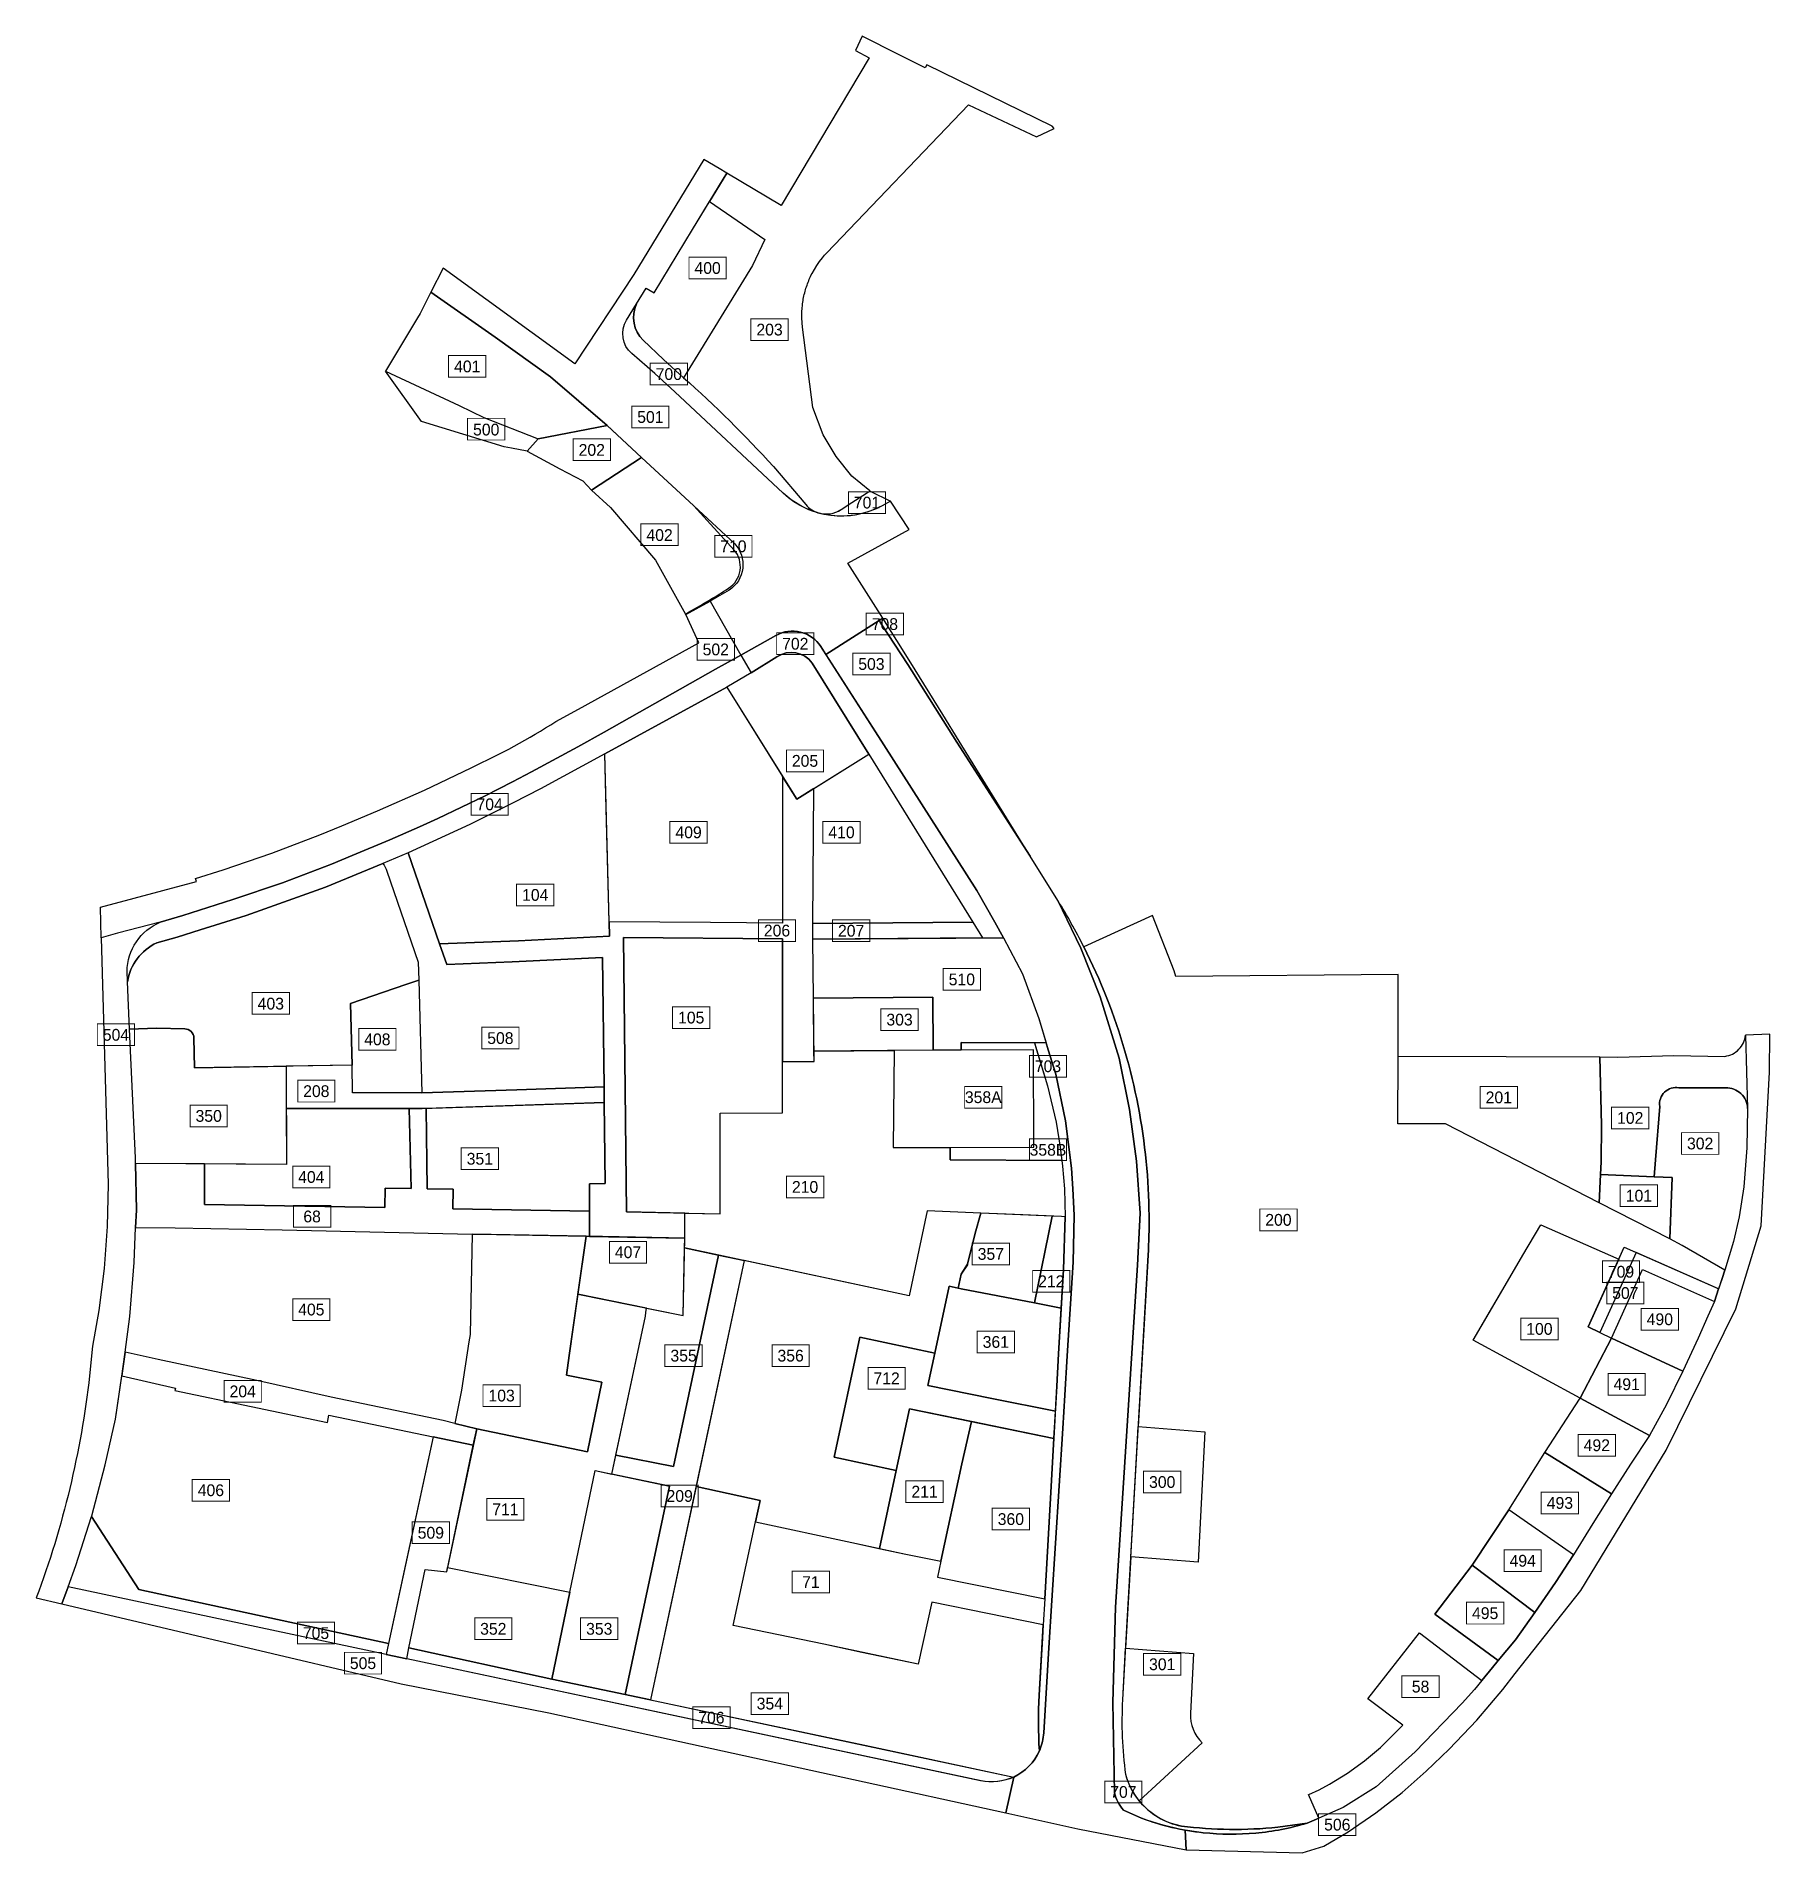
# Model space of a CAD drawing. Header units: metres. Extents: x 178168 to 178830, y 612718 to 613412.
import ezdxf
from ezdxf.enums import TextEntityAlignment as Align

# ---------------------------------------------------------------- set-up
doc = ezdxf.new("R2010")
doc.units = ezdxf.units.M
doc.header["$MEASUREMENT"] = 0
doc.layers.add('pcell', color=160, linetype='Continuous')
doc.layers.add('scellno', color=160, linetype='Continuous')
doc.styles.add('mvt-nos', font='mvt-nos')

# ---------------------------------------------------------------- blocks, each defined once
blk = doc.blocks.new('Cellno')
at = {"layer": 'scellno', "const_width": 0.25}
blk.add_lwpolyline([(-4.74, -2.76), (-4.74, 2.76), (4.74, 2.76), (4.74, -2.76)], close=True, dxfattribs=at)
at = {"layer": 'scellno', "style": 'mvt-nos'}
blk.add_attdef('CELLNO', text='', height=3, dxfattribs=at).set_placement((0, -1.6), align=Align.CENTER)
at = {"layer": 'scellno', "style": 'mvt-nos', "flags": 1}
for tag, p in [('CODE', (0, -6.25)), ('AREA', (0, -9.26))]:
    blk.add_attdef(tag, text='', height=2.5, dxfattribs=at).set_placement(p, align=Align.CENTER)

msp = doc.modelspace()

# ---------------------------------------------------------------- linework, layer by layer
at = {"layer": 'pcell'}
for points in [[(178446.39, 613334.18), (178441.68, 613324.33), (178415.37, 613281.43, -0.028552), (178449.66, 613247.46), (178462.03, 613232.98, 0.379278), (178475.56, 613231.09, -0.008187), (178486.59, 613238.16), (178486.51, 613238.2), (178479.61, 613243.8), (178473.67, 613251.29), (178468.67, 613259.64), (178464.8, 613270.11), (178460.83, 613300.69), (178460.64, 613302.42), (178460.55, 613304.24), (178460.55, 613306.06), (178460.57, 613306.67), (178460.64, 613307.88), (178460.75, 613309.09), (178460.83, 613309.69), (178460.91, 613310.29), (178461.01, 613310.89), (178461.11, 613311.49), (178461.22, 613312.08), (178461.35, 613312.68), (178461.49, 613313.27), (178461.63, 613313.86), (178461.79, 613314.44), (178461.96, 613315.03), (178462.13, 613315.61), (178462.32, 613316.18), (178462.52, 613316.76), (178462.72, 613317.33), (178462.94, 613317.9), (178463.17, 613318.46), (178463.4, 613319.02), (178463.65, 613319.57), (178463.91, 613320.12), (178464.17, 613320.67), (178464.45, 613321.21), (178465.33, 613322.8), (178466.29, 613324.35), (178467.33, 613325.84), (178468.45, 613327.27), (178468.84, 613327.74), (178469.24, 613328.2), (178469.64, 613328.65), (178470.06, 613329.09), (178524.21, 613385.63), (178550.17, 613373.45), (178556.86, 613376.61), (178556.1, 613377.47), (178508.24, 613400.95), (178507.65, 613399.83), (178497.5, 613404.83), (178483.53, 613411.82), (178481.01, 613406.45), (178486.25, 613403.58), (178452.64, 613347.25), (178431.96, 613359.58), (178425.32, 613348.69), (178446.39, 613334.18)], [(178453.47, 613237.3), (178412.02, 613275.98), (178404.39, 613283.1), (178395.63, 613290.63, -0.367945), (178393.63, 613303.44), (178397.43, 613309.64), (178401.11, 613315.65), (178404.1, 613313.82), (178418.8, 613337.98), (178431.96, 613359.58), (178428.98, 613361.37), (178423.15, 613364.83), (178396.41, 613320.82), (178373.9, 613286.76), (178323.51, 613323.27), (178318.92, 613314.16), (178343.41, 613296.96), (178364.6, 613281.71), (178386.15, 613263.17), (178386.15, 613263.17), (178399.26, 613250.96), (178419.27, 613232.48), (178434.96, 613217.99, -0.219266), (178437.97, 613208.63, -0.219266), (178432.8, 613200.27), (178428.33, 613197.71), (178425.5, 613196.14), (178437.28, 613175.48), (178450.63, 613182.99, -0.191488), (178460.09, 613184.28, -0.191488), (178467.85, 613178.72), (178469.75, 613175.75), (178490.1, 613188.74), (178491.53, 613189.63), (178478.14, 613210.66), (178501.58, 613223.48), (178494.38, 613234.26), (178491.23, 613232.54, -0.323319)], [(178418.8, 613337.98), (178425.32, 613348.69), (178446.39, 613334.18), (178441.68, 613324.33), (178415.37, 613281.43), (178407.77, 613288.45), (178399.91, 613295.73, -0.318844), (178397.43, 613309.64), (178401.11, 613315.65), (178404.1, 613313.82)], [(178466.94, 613229.75, -0.120529), (178453.47, 613237.3), (178412.02, 613275.98), (178404.39, 613283.1), (178395.63, 613290.63, -0.367945), (178393.63, 613303.44), (178397.43, 613309.64, 0.318844), (178399.91, 613295.73), (178407.77, 613288.45), (178415.37, 613281.43, -0.028552), (178449.66, 613247.46), (178462.03, 613232.98, 0.145533), (178466.96, 613229.79)], [(178416.17, 613191.18, 0.0088), (178425.3, 613196.49), (178425.3, 613196.49), (178425.3, 613196.49, 0.007211), (178432.59, 613201.04, 0.453578), (178434.74, 613215.62), (178434.74, 613215.62), (178419.27, 613232.48), (178399.26, 613250.96), (178399.26, 613250.96), (178380.21, 613238.46), (178387.48, 613231.87), (178387.48, 613231.87), (178404.7, 613211.71)], [(178466.96, 613229.79, 0.221517), (178475.56, 613231.09, -0.008187), (178486.59, 613238.16), (178494.38, 613234.26), (178491.23, 613232.54, -0.195184), (178466.94, 613229.75)], [(178437.97, 613208.63, -0.219266), (178432.8, 613200.27), (178428.33, 613197.71), (178416.28, 613190.99), (178416.17, 613191.18, 0.0088), (178425.3, 613196.49, 0.007211), (178432.59, 613201.04, 0.453578), (178434.74, 613215.62), (178419.27, 613232.48), (178434.96, 613217.99, -0.219266)], [(178416.28, 613190.99), (178425.5, 613196.14), (178437.28, 613175.48), (178427.63, 613170.06), (178385.05, 613146.1), (178375.04, 613140.47), (178357.36, 613130.89), (178350.02, 613127.11), (178339.55, 613121.73), (178321.51, 613113.02), (178314.55, 613109.95), (178303.25, 613104.96), (178288.78, 613098.91), (178280.96, 613095.64), (178262.21, 613088.53), (178243.26, 613082.1), (178224.16, 613076.09), (178215.55, 613073.48), (178199.13, 613069.3), (178192.99, 613067.56), (178192.66, 613079.26), (178229.32, 613088.96), (178228.97, 613090.18), (178239.53, 613093.51), (178258.15, 613099.83), (178276.52, 613106.79), (178284.81, 613110.26), (178298.52, 613115.99), (178316.47, 613123.91), (178334.2, 613132.47, 0.035194), (178366.61, 613150.1), (178375.24, 613154.84), (178421.16, 613180.2)], [(178588.68, 612942.44), (178589.71, 612962.37), (178588.37, 612982.16), (178585.65, 613001.97), (178581.7, 613021.48), (178574.44, 613044.95), (178567.14, 613063.6), (178558.33, 613081.71), (178547.81, 613098.71), (178519.78, 613142.22), (178500.99, 613171.87), (178490.89, 613187.39, -0.027406), (178490.1, 613188.74), (178469.75, 613175.75), (178491.81, 613141.17), (178527.32, 613085.52), (178534.26, 613073.53), (178537.59, 613067.56), (178544.78, 613053.72), (178551.03, 613036.68), (178554.68, 613024.73), (178557.52, 613015.41), (178561.28, 612997.6), (178563.58, 612979.57), (178563.99, 612971.65), (178564.51, 612961.55), (178564.12, 612943.58), (178561.89, 612907.85), (178560.95, 612892.86), (178560.16, 612880.16), (178556.06, 612814.44), (178554.93, 612796.31), (178552.91, 612763.87, -0.085425), (178551.38, 612757.29, -0.003978), (178551.25, 612757, -0.182008), (178541.45, 612746.98), (178538.44, 612733.27), (178565.96, 612727.23), (178607.32, 612719.17), (178606.96, 612726.72, -0.043338), (178590.26, 612731.25), (178583.41, 612734.31, -0.127886), (178579.98, 612741.04), (178579.31, 612775.43), (178580.31, 612811.92), (178588.68, 612942.44)], [(178491.53, 613189.63), (178490.1, 613188.74, 0.027406), (178490.89, 613187.39), (178500.99, 613171.87), (178519.78, 613142.22), (178547.81, 613098.71), (178520.62, 613142.67), (178514.38, 613152.76), (178502.17, 613172.5), (178491.53, 613189.63)], [(178491.81, 613141.17), (178467.85, 613178.72, 0.191488), (178460.09, 613184.28, 0.191488), (178450.63, 613182.99), (178437.28, 613175.48), (178441.16, 613168.68), (178451.05, 613174.87, -0.396398), (178464.53, 613172.45), (178486.12, 613137.61), (178525.8, 613073.46), (178529.49, 613067.49), (178537.59, 613067.56), (178534.26, 613073.53), (178527.32, 613085.52), (178491.81, 613141.17)], [(178441.16, 613168.68), (178431.86, 613163.29), (178409.99, 613151.3), (178385.27, 613137.77), (178385.27, 613137.77), (178360.77, 613124.36), (178350.32, 613119.09), (178333.8, 613110.77), (178310.23, 613100), (178300.47, 613095.92), (178278.61, 613086.88), (178278.61, 613086.88), (178278.61, 613086.88), (178248.29, 613076.04), (178230.81, 613070.52), (178222.02, 613067.75), (178214.21, 613065.58), (178214.21, 613065.58, 0.248022), (178202.98, 613050.71), (178202.83, 613054.71, -0.145568), (178206.4, 613065.99, -0.145481), (178215.55, 613073.48), (178224.16, 613076.09), (178243.26, 613082.1), (178262.21, 613088.53), (178280.96, 613095.64), (178288.78, 613098.91), (178303.25, 613104.96), (178314.55, 613109.95), (178321.51, 613113.02), (178339.55, 613121.73), (178350.02, 613127.11), (178357.36, 613130.89), (178375.04, 613140.47), (178385.05, 613146.1), (178427.63, 613170.06), (178437.28, 613175.48)], [(178458.66, 613120.44), (178486.12, 613137.61), (178464.53, 613172.45, 0.396398), (178451.05, 613174.87), (178441.16, 613168.68), (178431.86, 613163.29)], [(178315.41, 613008.28), (178351.73, 613009.48), (178385.02, 613010.58), (178384.46, 613059.96), (178349.92, 613058.28), (178324.95, 613057.35), (178322.22, 613065.26), (178310.23, 613100), (178300.47, 613095.92, -0.085499), (178302.1, 613092.94), (178314.08, 613058.2), (178314.26, 613051.32)], [(178300.47, 613095.92, -0.085499), (178302.1, 613092.94), (178314.08, 613058.2), (178314.26, 613051.32), (178309.31, 613049.64), (178288.13, 613042.47), (178288.77, 613018.93), (178228.54, 613017.83), (178228.36, 613029.27, 0.194134), (178227.34, 613031.68, 0.194134), (178224.93, 613032.71), (178214.07, 613032.94), (178203.82, 613032.57), (178202.98, 613050.71, -0.248022), (178214.21, 613065.58), (178222.02, 613067.75), (178230.81, 613070.52), (178248.29, 613076.04), (178278.61, 613086.88)], [(178584.28, 612747.97, -0.048382), (178583.16, 612776.43), (178584.63, 612804.04), (178592.8, 612946.28, 0.018494), (178593.16, 612961.41, 0.02228), (178592.06, 612982.04, 0.092863), (178568.22, 613064.09, 0.02178), (178558.33, 613081.71), (178567.14, 613063.6), (178574.44, 613044.95), (178581.7, 613021.48), (178585.65, 613001.97), (178588.37, 612982.16), (178589.71, 612962.37), (178588.68, 612942.44), (178580.31, 612811.92), (178579.31, 612775.43), (178579.98, 612741.04, 0.127886), (178583.41, 612734.31), (178590.26, 612731.25, 0.06085), (178613.87, 612725.72, 0.050124), (178633.87, 612725.56, 0.050122), (178653.5, 612729.38), (178642.35, 612727.79, -0.055279), (178605.48, 612728.24, -0.28766), (178584.28, 612747.97, -0.048382)], [(178203.82, 613032.57), (178202.98, 613050.71), (178202.83, 613054.71, -0.145568), (178206.4, 613065.99, -0.145481), (178215.55, 613073.48), (178199.13, 613069.3), (178192.99, 613067.56), (178195.66, 612973.41), (178195.25, 612957.25), (178194.04, 612941.16), (178192.01, 612925.13), (178189.65, 612911.54), (178188.54, 612900.24, -0.060895), (178168.19, 612815.38), (178177.98, 612813.07), (178180.32, 612819.61), (178183.24, 612827.77), (178189.31, 612846.47), (178189.41, 612846.8), (178194.43, 612866.16), (178198.39, 612883.72), (178200.85, 612900.12), (178200.85, 612900.13), (178201.27, 612902.94), (178202.1, 612909.19), (178202.11, 612909.19), (178203.93, 612922.82), (178205.56, 612943.46), (178206.11, 612956.93), (178206.39, 612963.55), (178206.12, 612981.29), (178206.09, 612983.5), (178203.82, 613032.57)], [(178589.42, 612737.87, 0.17718), (178605.48, 612728.24, 0.055279), (178642.35, 612727.79), (178653.5, 612729.38), (178657.98, 612731.32), (178654.1, 612740.3), (178654.1, 612740.3), (178654.1, 612740.3), (178654.22, 612740.35), (178658.18, 612742.13), (178662.04, 612744.21), (178668.96, 612748.44), (178675.46, 612753.13), (178681.58, 612758.3), (178690.11, 612766.79), (178676.76, 612776.89), (178696.45, 612802.05), (178720.29, 612783.86), (178724.36, 612788.79), (178726.54, 612791.43), (178702.35, 612809.17), (178716.58, 612827.95), (178730.57, 612848.99), (178744.27, 612870.93), (178757.79, 612891.65), (178716.93, 612913.83), (178729.14, 612934.71), (178735.9, 612946.27), (178742.72, 612957.92), (178772.5, 612944.82), (178774.57, 612949.39), (178774.57, 612949.39), (178810.7, 612933.4), (178812.05, 612937.39), (178813.03, 612940.6), (178796.75, 612950.04), (178791.99, 612952.51), (178765.09, 612966.35), (178706.4, 612996.51), (178688.21, 612996.52), (178688.23, 613022.35), (178688.24, 613053.53), (178603.44, 613052.72), (178602.78, 613054.86), (178594.49, 613076.04), (178568.22, 613064.09, -0.092863), (178592.06, 612982.04, -0.02228), (178593.16, 612961.41, -0.018494), (178592.8, 612946.28), (178589.04, 612880.81), (178614.4, 612878.8), (178611.9, 612829), (178586.18, 612831.04), (178584.21, 612796.19), (178610.15, 612794.14), (178609.01, 612771.36, 0.23175), (178613.49, 612760.09)], [(178206.12, 612981.29), (178206.09, 612983.5), (178203.82, 613032.57), (178214.07, 613032.94), (178224.93, 613032.71, -0.194134), (178227.34, 613031.68, -0.194134), (178228.36, 613029.27), (178228.54, 613017.83), (178263.62, 613018.47), (178263.73, 612980.99), (178206.12, 612981.29)], [(178820.94, 613030.32), (178821.74, 613002.29), (178821.4, 612987.26), (178820.26, 612972.37), (178818.56, 612960.93), (178816.37, 612951.56), (178813.03, 612940.6), (178812.05, 612937.39), (178810.68, 612933.41), (178809.09, 612928.65), (178806.54, 612923), (178802.89, 612914.65), (178797.03, 612902), (178790.72, 612889.23), (178784.22, 612877.45), (178777.06, 612866.43), (178769.77, 612855.12), (178762.57, 612843.83), (178755.21, 612831.88), (178748.37, 612821.33), (178740.49, 612809.83), (178733.04, 612799.37), (178726.54, 612791.43), (178724.36, 612788.79), (178720.29, 612783.86), (178717.39, 612780.35), (178712.7, 612775.24), (178694.73, 612756.61), (178679.9, 612743.3), (178667.25, 612735.32), (178657.98, 612731.32), (178653.5, 612729.38, -0.050122), (178633.87, 612725.56, -0.050124), (178613.87, 612725.72, -0.017466), (178606.96, 612726.72), (178607.32, 612719.17), (178651.66, 612718.09), (178659.91, 612720.54), (178669.2, 612726.09), (178679.75, 612733.26), (178689.85, 612741.09), (178699, 612749.16), (178707.79, 612757.62), (178718.35, 612768.75), (178728.31, 612780.42), (178732.98, 612786.5), (178758.07, 612818.22), (178790.62, 612871.76), (178817.19, 612925.79), (178826.97, 612957.47), (178830.14, 613016.2), (178830.17, 613030.76)], [(178820.94, 613030.32), (178821.74, 613002.29, 0.415165), (178813.35, 613010.21), (178795.51, 613010.2, 0.516275), (178788.2, 613003.14), (178786.54, 612982.72), (178786.03, 612976.24), (178765.55, 612977.08), (178765.8, 612982.01), (178765.89, 612996.01), (178765.27, 613022), (178772.12, 613021.97), (178793.6, 613022.56), (178813.07, 613022.24, 0.168508), (178818.41, 613024.92, 0.168508)], [(178549.38, 613027.45), (178550.22, 613024.71), (178554.4, 613011.03), (178557.64, 612997.14), (178559.24, 612987.57), (178560.08, 612980.26), (178560.8, 612971.65), (178561.16, 612961), (178560.44, 612940.87), (178558.61, 612908.64), (178557.91, 612896.28), (178557.3, 612885.66), (178557.03, 612880.83), (178555.35, 612851.2), (178553.29, 612815), (178552.73, 612805.11), (178552.44, 612799.99), (178551.2, 612778.24, 0.029534), (178551.25, 612757, 0.003978), (178551.38, 612757.29, 0.085425), (178552.91, 612763.87), (178554.93, 612796.31), (178556.06, 612814.44), (178556.06, 612814.44), (178560.16, 612880.16), (178560.95, 612892.86), (178561.89, 612907.85), (178564.12, 612943.58), (178564.51, 612961.55), (178563.99, 612971.65), (178563.58, 612979.57), (178561.28, 612997.6), (178557.52, 613015.41), (178554.68, 613024.73), (178553.85, 613027.45)], [(178792.94, 612975.95), (178786.03, 612976.24), (178786.54, 612982.72), (178788.2, 613003.14, -0.516275), (178795.51, 613010.2), (178813.35, 613010.21, -0.415165), (178821.74, 613002.29), (178821.4, 612987.26), (178820.26, 612972.37), (178818.56, 612960.93), (178816.37, 612951.56), (178813.03, 612940.6), (178796.75, 612950.04), (178791.99, 612952.51)], [(178552.73, 612805.11), (178510.24, 612813.73), (178505.03, 612790.03), (178468.89, 612797.68), (178434.37, 612804.89), (178442.83, 612844.41), (178444.59, 612852.66), (178420.17, 612857.91), (178402.79, 612776.45), (178541.45, 612746.98), (178541.45, 612746.98), (178541.45, 612746.98, 0.182008), (178551.25, 612757, -0.029534), (178551.2, 612778.24)], [(178309.65, 612792.13), (178301.81, 612793.8), (178180.32, 612819.61), (178177.98, 612813.07), (178307.47, 612782.53), (178363.95, 612771.56), (178538.44, 612733.27), (178541.45, 612746.98, -0.161333), (178529, 612745.54), (178309.65, 612792.13)], [(178310.51, 612796.3), (178365.11, 612784.42), (178365.11, 612784.42), (178393.09, 612778.51), (178484.58, 612759.11), (178504.15, 612754.95), (178541.45, 612746.98, -0.163756), (178528.81, 612745.58), (178309.65, 612792.13)], [(178610.15, 612794.14), (178609.01, 612771.36, 0.23175), (178613.49, 612760.09), (178589.42, 612737.87), (178589.42, 612737.87), (178589.42, 612737.87), (178589.42, 612737.87), (178589.42, 612737.87, -0.105122), (178584.28, 612747.97), (178584.28, 612747.97, -0.048299), (178583.16, 612776.47), (178584.21, 612796.19)]]:
    msp.add_lwpolyline(points, format="xyb", close=True, dxfattribs=at)
for points in [[(178318.92, 613314.16), (178314.77, 613305.94), (178313.8, 613304.34), (178313.8, 613304.34), (178301.49, 613283.96), (178329.7, 613270.84), (178339.07, 613266.27), (178359.91, 613258.12), (178386.15, 613263.17), (178386.15, 613263.17), (178364.6, 613281.71), (178343.41, 613296.96), (178343.41, 613296.96)], [(178355.66, 613253.41), (178355.66, 613253.41), (178349.72, 613254.46), (178346.8, 613254.97), (178315.27, 613264.68), (178301.49, 613283.96), (178329.7, 613270.84), (178339.07, 613266.27), (178359.91, 613258.12)], [(178380.21, 613238.46), (178399.26, 613250.96), (178386.37, 613262.99), (178386.14, 613263.18), (178359.91, 613258.12), (178355.66, 613253.41), (178368.11, 613246.68), (178376.93, 613242.1)], [(178387.14, 613068.1), (178386.99, 613073.63), (178385.27, 613137.77), (178360.77, 613124.36), (178350.32, 613119.09), (178333.8, 613110.77), (178310.23, 613100), (178322.22, 613065.26), (178352.32, 613066.37)], [(178453.21, 613129.16), (178453.21, 613073.07), (178425.68, 613073.3), (178386.99, 613073.63), (178387.14, 613068.1), (178352.32, 613066.37), (178322.22, 613065.26), (178324.95, 613057.35), (178349.92, 613058.28), (178384.46, 613059.96), (178385.02, 613010.58), (178385.08, 613004.58), (178385.43, 612973.61), (178379.43, 612973.54), (178379.43, 612963.11), (178379.47, 612953.49), (178415.84, 612952.75), (178415.85, 612962.37), (178393.55, 612962.82), (178392.38, 613067.59), (178453.21, 613067.07), (178453.21, 613020.23), (178465.21, 613020.24), (178464.96, 613044.47), (178464.73, 613066.97), (178464.78, 613072.97), (178465.19, 613124.53), (178458.66, 613120.44)], [(178453.21, 613067.07), (178392.38, 613067.59), (178393.55, 612962.82), (178429.4, 612962.1), (178429.3, 613000.54), (178429.3, 613000.54), (178453.21, 613000.66)], [(178510.56, 613044.84), (178464.96, 613044.47), (178464.73, 613066.97), (178537.59, 613067.56), (178544.78, 613053.72), (178551.03, 613036.68), (178553.85, 613027.45), (178521.41, 613027.49), (178521.41, 613024.59), (178510.67, 613024.55)], [(178315.41, 613008.28), (178288.93, 613008.32), (178288.77, 613018.93), (178288.13, 613042.47), (178309.31, 613049.64), (178314.26, 613051.32)], [(178510.56, 613044.84), (178510.67, 613024.55), (178495.79, 613024.43), (178493.31, 613024.41), (178465.17, 613024.19), (178464.96, 613044.47)], [(178415.85, 612962.37), (178415.85, 612962.37), (178415.85, 612962.37), (178429.4, 612962.1), (178429.3, 613000.54), (178453.21, 613000.66), (178453.21, 613020.23), (178465.21, 613020.24), (178465.21, 613020.24), (178465.17, 613024.19), (178465.17, 613024.19), (178495.79, 613024.43), (178495.48, 612987.46), (178517.17, 612987.48), (178517.17, 612982.75), (178559.83, 612982.42), (178560.08, 612980.26), (178560.8, 612971.65), (178561.16, 612961), (178559.73, 612961.06), (178544.91, 612961.68), (178528.94, 612962.35), (178508.42, 612963.21), (178501.52, 612930.8), (178415.76, 612949.05), (178415.84, 612952.75)], [(178549.19, 612987.52), (178549.19, 612987.52), (178549.04, 613024.7), (178521.41, 613024.59), (178510.67, 613024.55), (178495.79, 613024.43), (178495.48, 612987.46)], [(178517.17, 612982.75), (178517.17, 612987.48), (178549.19, 612987.52), (178549.04, 613024.7), (178521.41, 613024.59), (178521.41, 613027.49), (178549.38, 613027.45), (178554.4, 613011.03), (178557.64, 612997.14), (178559.24, 612987.57), (178559.83, 612982.42)], [(178765.09, 612966.35), (178706.4, 612996.51), (178688.21, 612996.52), (178688.23, 613022.35), (178729.51, 613022.16), (178765.27, 613022), (178765.89, 612996.01), (178765.8, 612982.01), (178765.55, 612977.08)], [(178315.57, 613002.28), (178385.08, 613004.58), (178385.02, 613010.58), (178351.73, 613009.48), (178315.41, 613008.28), (178288.93, 613008.32), (178288.77, 613018.93), (178263.62, 613018.47), (178263.66, 613002.37)], [(178379.43, 612963.09), (178327.3, 612963.98), (178327.43, 612971.48), (178317.43, 612971.65), (178317.31, 612981.94), (178317.07, 613002.33), (178315.57, 613002.28), (178310.57, 613002.29), (178311.38, 612971.78), (178301.38, 612971.95), (178301.25, 612964.48), (178232.47, 612965.67), (178232.48, 612981.15), (178206.12, 612981.29), (178206.39, 612963.55), (178206.11, 612956.93), (178221.17, 612956.68), (178262.09, 612955.98), (178334.62, 612954.38), (178337.01, 612954.33), (178378.19, 612953.51), (178379.47, 612953.49)], [(178232.47, 612965.67), (178301.25, 612964.48), (178301.38, 612971.95), (178311.38, 612971.78), (178310.57, 613002.29), (178263.66, 613002.37), (178263.73, 612980.99), (178232.48, 612981.15)], [(178379.43, 612963.09), (178379.43, 612973.54), (178385.43, 612973.61), (178385.08, 613004.58), (178317.07, 613002.33), (178317.31, 612981.94), (178317.43, 612971.65), (178327.43, 612971.48), (178327.3, 612963.98)], [(178765.55, 612977.08), (178786.03, 612976.24), (178792.94, 612975.95), (178791.99, 612952.51), (178765.09, 612966.35)], [(178508.42, 612963.21), (178501.52, 612930.8), (178438.57, 612944.2), (178420.17, 612857.91), (178444.59, 612852.66), (178444.59, 612852.66), (178444.59, 612852.66), (178442.83, 612844.41), (178479.64, 612836.55), (178489.64, 612834.34), (178490.16, 612834.23), (178496.58, 612864.1), (178472.94, 612869.13), (178482.69, 612914.92), (178511.31, 612908.83), (178516.75, 612934.42), (178520.27, 612933.67), (178521.43, 612939.09), (178523.87, 612942.8), (178526.71, 612954.64), (178528.94, 612962.35)], [(178556.16, 612961.21), (178528.94, 612962.35), (178526.71, 612954.64), (178523.87, 612942.8), (178523.77, 612942.64), (178521.43, 612939.09), (178520.27, 612933.67), (178521.42, 612933.45), (178549.34, 612928.05)], [(178560.44, 612940.87), (178561.16, 612961), (178559.73, 612961.06), (178556.16, 612961.21), (178549.34, 612928.05), (178559.6, 612926.04)], [(178328, 612882.05), (178323.6, 612883.12), (178280.81, 612892.02), (178252.43, 612898.47), (178214.78, 612906.49), (178202.11, 612909.19), (178203.93, 612922.82), (178205.56, 612943.46), (178206.11, 612956.93), (178221.17, 612956.68), (178262.09, 612955.98), (178334.62, 612954.38), (178333.83, 612915.97), (178333.42, 612913.14), (178330.52, 612894.76)], [(178384.21, 612897.75), (178370.66, 612900.45), (178371.73, 612907.98), (178378.19, 612953.51), (178334.62, 612954.38), (178333.83, 612915.97), (178333.42, 612913.14), (178330.52, 612894.76), (178328, 612882.05), (178336.4, 612880.01), (178378.65, 612871.24)], [(178415.19, 612923.24), (178415.84, 612952.75), (178378.19, 612953.51), (178375.06, 612931.46), (178415.19, 612923.24)], [(178735.9, 612946.27), (178742.72, 612957.92), (178772.5, 612944.82), (178760.81, 612918.98), (178765.29, 612916.75), (178769.82, 612914.64), (178757.79, 612891.65), (178716.93, 612913.83), (178723.16, 612924.48), (178729.14, 612934.71)], [(178393.09, 612778.51), (178409.99, 612858.12), (178388.03, 612862.7), (178389.57, 612869.95), (178411.57, 612865.55), (178428.71, 612946.3), (178438.57, 612944.2), (178402.79, 612776.45)], [(178389.57, 612869.95), (178400.78, 612922.94), (178401.01, 612924.39), (178401.28, 612926.09), (178415.19, 612923.24), (178415.76, 612949.05), (178428.71, 612946.3), (178411.57, 612865.55)], [(178774.57, 612949.39), (178779.14, 612947.37), (178765.29, 612916.75), (178760.81, 612918.98)], [(178765.29, 612916.75), (178769.82, 612914.64), (178781.65, 612940.79), (178809.09, 612928.65), (178810.68, 612933.41), (178779.14, 612947.37)], [(178769.82, 612914.64), (178781.65, 612940.79), (178809.09, 612928.65), (178806.54, 612923), (178802.89, 612914.65), (178797.03, 612902)], [(178336.4, 612880.01), (178325.28, 612827.04), (178371.95, 612817.54), (178381.56, 612864.04), (178388.03, 612862.7), (178400.78, 612922.94), (178401.01, 612924.39), (178401.28, 612926.09), (178375.06, 612931.46), (178375.06, 612931.46), (178371.73, 612907.98), (178370.66, 612900.45), (178384.21, 612897.75), (178378.65, 612871.24), (178336.4, 612880.01)], [(178559.6, 612926.04), (178549.34, 612928.05), (178521.42, 612933.45), (178520.27, 612933.67), (178520.27, 612933.67), (178516.75, 612934.42), (178511.31, 612908.83), (178508.67, 612896.46), (178533.13, 612891.6), (178557.37, 612886.78), (178557.91, 612896.28), (178558.61, 612908.64)], [(178757.79, 612891.65), (178769.82, 612914.64), (178797.03, 612902), (178790.72, 612889.23), (178784.22, 612877.45)], [(178336.4, 612880.01), (178328, 612882.05), (178323.6, 612883.12), (178280.81, 612892.02), (178252.43, 612898.47), (178214.78, 612906.49), (178202.11, 612909.19), (178201.29, 612903.04), (178200.87, 612900.23), (178221.28, 612895.52), (178221.1, 612894.56), (178279.39, 612882.42), (178279.93, 612885.2), (178319.74, 612876.91), (178335.08, 612873.73)], [(178302.71, 612797.98), (178207.37, 612818.62), (178189.31, 612846.47), (178189.41, 612846.8), (178194.43, 612866.16), (178198.39, 612883.72), (178200.87, 612900.23), (178221.28, 612895.52), (178221.1, 612894.56), (178279.39, 612882.42), (178279.93, 612885.2), (178319.74, 612876.91)], [(178757.79, 612891.65), (178784.22, 612877.45), (178777.06, 612866.43), (178769.77, 612855.12), (178744.27, 612870.93)], [(178521.69, 612866.61), (178525.39, 612882.73), (178501.65, 612887.63), (178496.58, 612864.1), (178490.16, 612834.23), (178500.25, 612832.13), (178513.69, 612829.44)], [(178319.74, 612876.91), (178309.21, 612828.1), (178302.71, 612797.98), (178301.81, 612793.8), (178309.65, 612792.13), (178310.51, 612796.3), (178316.7, 612826.25), (178324.92, 612825.3), (178335.08, 612873.73)], [(178586.17, 612831.04), (178588.47, 612871.3), (178589.04, 612880.81), (178614.4, 612878.8), (178611.9, 612829)], [(178730.57, 612848.99), (178744.27, 612870.93), (178769.77, 612855.12), (178762.57, 612843.83), (178755.21, 612831.88)], [(178409.99, 612858.12), (178393.09, 612778.51), (178393.09, 612778.51), (178393.09, 612778.51), (178365.11, 612784.42), (178371.95, 612817.54), (178381.63, 612864.02)], [(178716.58, 612827.95), (178740.49, 612809.83), (178748.37, 612821.33), (178755.21, 612831.88), (178730.57, 612848.99)], [(178301.81, 612793.8), (178180.32, 612819.61), (178183.24, 612827.77), (178189.31, 612846.47), (178207.37, 612818.62), (178302.71, 612797.98)], [(178716.58, 612827.95), (178702.35, 612809.17), (178726.54, 612791.43), (178733.04, 612799.37), (178740.49, 612809.83)], [(178371.95, 612817.54), (178371.95, 612817.54), (178365.11, 612784.42), (178365.11, 612784.42), (178310.51, 612796.3), (178316.7, 612826.25), (178324.92, 612825.3), (178325.28, 612827.04)], [(178657.98, 612731.32), (178654.1, 612740.3), (178654.1, 612740.3), (178654.1, 612740.3), (178654.22, 612740.35), (178658.18, 612742.13), (178662.04, 612744.21), (178668.96, 612748.44), (178675.46, 612753.13), (178681.58, 612758.3), (178690.11, 612766.79), (178676.76, 612776.89), (178696.45, 612802.05), (178720.29, 612783.86), (178717.39, 612780.35), (178712.7, 612775.24), (178694.73, 612756.61), (178679.9, 612743.3), (178667.25, 612735.32)]]:
    msp.add_lwpolyline(points, close=True, dxfattribs=at)
at = {"layer": 'pcell', "linetype": 'Continuous'}
for points in [[(178453.21, 613073.07), (178425.68, 613073.3), (178386.99, 613073.63), (178385.84, 613116.74), (178385.27, 613137.77), (178409.99, 613151.3), (178431.86, 613163.29), (178453.21, 613129.16)], [(178525.8, 613073.46), (178464.78, 613072.97), (178465.19, 613124.53), (178486.12, 613137.61)], [(178525.8, 613073.46), (178529.49, 613067.49), (178464.73, 613066.97), (178464.78, 613072.97)], [(178557.37, 612886.78), (178533.13, 612891.6), (178508.67, 612896.46), (178511.31, 612908.83), (178482.69, 612914.92), (178472.94, 612869.13), (178496.58, 612864.1), (178501.65, 612887.63), (178501.65, 612887.63), (178556.77, 612876.25), (178556.77, 612876.25)], [(178555.35, 612851.2), (178556.77, 612876.25), (178525.39, 612882.73), (178521.69, 612866.61), (178513.69, 612829.44), (178512.34, 612823.31), (178553.29, 612815)]]:
    msp.add_lwpolyline(points, close=True, dxfattribs=at)
at = {"layer": 'pcell', "elevation": 133.74}
msp.add_lwpolyline([(178505.03, 612790.03), (178483.48, 612794.5), (178468.89, 612797.68), (178434.37, 612804.89), (178442.83, 612844.41), (178479.64, 612836.55), (178489.93, 612834.28), (178500.25, 612832.13), (178513.69, 612829.44), (178512.34, 612823.31), (178553.29, 612815), (178552.73, 612805.11), (178510.24, 612813.73)], close=True, dxfattribs=at)

# ---------------------------------------------------------------- block references
at = {"layer": 'scellno'}
ref = msp.add_blockref('Cellno', (178424.56, 613323.34), dxfattribs=dict(at, xscale=1.5, yscale=1.5, zscale=1.5))
ref.add_attrib('CELLNO', '400', dxfattribs={"height": 4.5, "rotation": 360, "style": 'mvt-nos'}).set_placement((178424.56, 613323.34), align=Align.MIDDLE)
ref = msp.add_blockref('Cellno', (178448.21, 613299.81), dxfattribs=dict(at, xscale=1.5, yscale=1.5, zscale=1.5))
ref.add_attrib('CELLNO', '203', dxfattribs={"height": 4.5, "rotation": 360, "style": 'mvt-nos'}).set_placement((178448.21, 613299.81), align=Align.MIDDLE)
ref = msp.add_blockref('Cellno', (178332.75, 613285.74), dxfattribs=dict(at, xscale=1.5, yscale=1.5, zscale=1.5))
ref.add_attrib('CELLNO', '401', dxfattribs={"height": 4.5, "rotation": 360, "style": 'mvt-nos'}).set_placement((178332.75, 613285.74), align=Align.MIDDLE)
ref = msp.add_blockref('Cellno', (178409.75, 613282.82), dxfattribs=dict(at, xscale=1.5, yscale=1.5, zscale=1.5))
ref.add_attrib('CELLNO', '700', dxfattribs={"height": 4.5, "rotation": 360, "style": 'mvt-nos'}).set_placement((178409.75, 613282.82), align=Align.MIDDLE)
at = {"layer": 'scellno', "xscale": 1.5, "yscale": 1.5, "zscale": 1.5}
for p, values in [((178340.01, 613261.78), {'CELLNO': '500'}), ((178380.33, 613254), {'CELLNO': '202'}), ((178406.21, 613221.48), {'CELLNO': '402'}), ((178257.75, 613042.52), {'CELLNO': '403'})]:
    msp.add_blockref('Cellno', p, dxfattribs=at).add_auto_attribs(values)
at = {"layer": 'scellno'}
ref = msp.add_blockref('Cellno', (178402.7, 613266.43), dxfattribs=dict(at, xscale=1.5, yscale=1.5, zscale=1.5))
ref.add_attrib('CELLNO', '501', dxfattribs={"height": 4.5, "rotation": 360, "style": 'mvt-nos'}).set_placement((178402.7, 613266.43), align=Align.MIDDLE)
ref = msp.add_blockref('Cellno', (178485.42, 613233.74), dxfattribs=dict(at, xscale=1.5, yscale=1.5, zscale=1.5))
ref.add_attrib('CELLNO', '701', dxfattribs={"height": 4.5, "rotation": 360, "style": 'mvt-nos'}).set_placement((178485.42, 613233.74), align=Align.MIDDLE)
ref = msp.add_blockref('Cellno', (178434.4, 613217.05), dxfattribs=dict(at, xscale=1.5, yscale=1.5, zscale=1.5))
ref.add_attrib('CELLNO', '710', dxfattribs={"height": 4.5, "rotation": 360, "style": 'mvt-nos'}).set_placement((178434.4, 613217.05), align=Align.MIDDLE)
ref = msp.add_blockref('Cellno', (178492.26, 613187.34), dxfattribs=dict(at, xscale=1.5, yscale=1.5, zscale=1.5))
ref.add_attrib('CELLNO', '708', dxfattribs={"height": 4.5, "rotation": 360, "style": 'mvt-nos'}).set_placement((178492.26, 613187.34), align=Align.MIDDLE)
ref = msp.add_blockref('Cellno', (178427.68, 613177.65), dxfattribs=dict(at, xscale=1.5, yscale=1.5, zscale=1.5))
ref.add_attrib('CELLNO', '502', dxfattribs={"height": 4.5, "rotation": 360, "style": 'mvt-nos'}).set_placement((178427.68, 613177.65), align=Align.MIDDLE)
ref = msp.add_blockref('Cellno', (178458.04, 613179.82), dxfattribs=dict(at, xscale=1.5, yscale=1.5, zscale=1.5))
ref.add_attrib('CELLNO', '702', dxfattribs={"height": 4.5, "rotation": 360, "style": 'mvt-nos'}).set_placement((178458.04, 613179.82), align=Align.MIDDLE)
ref = msp.add_blockref('Cellno', (178487.12, 613172.09), dxfattribs=dict(at, xscale=1.5, yscale=1.5, zscale=1.5))
ref.add_attrib('CELLNO', '503', dxfattribs={"height": 4.5, "rotation": 360, "style": 'mvt-nos'}).set_placement((178487.12, 613172.09), align=Align.MIDDLE)
ref = msp.add_blockref('Cellno', (178461.76, 613135.1), dxfattribs=dict(at, xscale=1.5, yscale=1.5, zscale=1.5))
ref.add_attrib('CELLNO', '205', dxfattribs={"height": 4.5, "rotation": 360, "style": 'mvt-nos'}).set_placement((178461.76, 613135.1), align=Align.MIDDLE)
ref = msp.add_blockref('Cellno', (178341.32, 613118.49), dxfattribs=dict(at, xscale=1.5, yscale=1.5, zscale=1.5))
ref.add_attrib('CELLNO', '704', dxfattribs={"height": 4.5, "rotation": 360, "style": 'mvt-nos'}).set_placement((178341.32, 613118.49), align=Align.MIDDLE)
ref = msp.add_blockref('Cellno', (178417.29, 613107.8), dxfattribs=dict(at, xscale=1.5, yscale=1.5, zscale=1.5))
ref.add_attrib('CELLNO', '409', dxfattribs={"height": 4.5, "rotation": 360, "style": 'mvt-nos'}).set_placement((178417.29, 613107.8), align=Align.MIDDLE)
ref = msp.add_blockref('Cellno', (178475.7, 613107.8), dxfattribs=dict(at, xscale=1.5, yscale=1.5, zscale=1.5))
ref.add_attrib('CELLNO', '410', dxfattribs={"height": 4.5, "rotation": 360, "style": 'mvt-nos'}).set_placement((178475.7, 613107.8), align=Align.MIDDLE)
ref = msp.add_blockref('Cellno', (178358.73, 613083.9), dxfattribs=dict(at, xscale=1.5, yscale=1.5, zscale=1.5))
ref.add_attrib('CELLNO', '104', dxfattribs={"height": 4.5, "rotation": 360, "style": 'mvt-nos'}).set_placement((178358.73, 613083.9), align=Align.MIDDLE)
ref = msp.add_blockref('Cellno', (178451.06, 613070.28), dxfattribs=dict(at, xscale=1.5, yscale=1.5, zscale=1.5))
ref.add_attrib('CELLNO', '206', dxfattribs={"height": 4.5, "rotation": 360, "style": 'mvt-nos'}).set_placement((178451.06, 613070.28), align=Align.MIDDLE)
ref = msp.add_blockref('Cellno', (178479.37, 613070.2), dxfattribs=dict(at, xscale=1.5, yscale=1.5, zscale=1.5))
ref.add_attrib('CELLNO', '207', dxfattribs={"height": 4.5, "rotation": 360, "style": 'mvt-nos'}).set_placement((178479.37, 613070.2), align=Align.MIDDLE)
ref = msp.add_blockref('Cellno', (178521.65, 613051.63), dxfattribs=dict(at, xscale=1.5, yscale=1.5, zscale=1.5))
ref.add_attrib('CELLNO', '510', dxfattribs={"height": 4.5, "rotation": 360, "style": 'mvt-nos'}).set_placement((178521.65, 613051.63), align=Align.MIDDLE)
ref = msp.add_blockref('Cellno', (178418.3, 613037.05), dxfattribs=dict(at, xscale=1.5, yscale=1.5, zscale=1.5))
ref.add_attrib('CELLNO', '105', dxfattribs={"height": 4.5, "rotation": 360, "style": 'mvt-nos'}).set_placement((178418.3, 613037.05), align=Align.MIDDLE)
ref = msp.add_blockref('Cellno', (178497.86, 613036.27), dxfattribs=dict(at, xscale=1.5, yscale=1.5, zscale=1.5))
ref.add_attrib('CELLNO', '303', dxfattribs={"height": 4.5, "rotation": 360, "style": 'mvt-nos'}).set_placement((178497.86, 613036.27), align=Align.MIDDLE)
ref = msp.add_blockref('Cellno', (178198.6, 613030.46), dxfattribs=dict(at, xscale=1.5, yscale=1.5, zscale=1.5))
ref.add_attrib('CELLNO', '504', dxfattribs={"height": 4.5, "rotation": 360, "style": 'mvt-nos'}).set_placement((178198.6, 613030.46), align=Align.MIDDLE)
ref = msp.add_blockref('Cellno', (178298.44, 613028.72), dxfattribs=dict(at, xscale=1.5, yscale=1.5, zscale=1.5))
ref.add_attrib('CELLNO', '408', dxfattribs={"height": 4.5, "rotation": 360, "style": 'mvt-nos'}).set_placement((178298.44, 613028.72), align=Align.MIDDLE)
ref = msp.add_blockref('Cellno', (178345.42, 613029.21), dxfattribs=dict(at, xscale=1.5, yscale=1.5, zscale=1.5))
ref.add_attrib('CELLNO', '508', dxfattribs={"height": 4.5, "rotation": 360, "style": 'mvt-nos'}).set_placement((178345.42, 613029.21), align=Align.MIDDLE)
ref = msp.add_blockref('Cellno', (178554.55, 613018.46), dxfattribs=dict(at, xscale=1.5, yscale=1.5, zscale=1.5))
ref.add_attrib('CELLNO', '703', dxfattribs={"height": 4.5, "rotation": 360, "style": 'mvt-nos'}).set_placement((178554.55, 613018.46), align=Align.MIDDLE)
ref = msp.add_blockref('Cellno', (178275.12, 613008.94), dxfattribs=dict(at, xscale=1.5, yscale=1.5, zscale=1.5))
ref.add_attrib('CELLNO', '208', dxfattribs={"height": 4.5, "rotation": 360, "style": 'mvt-nos'}).set_placement((178275.12, 613008.94), align=Align.MIDDLE)
ref = msp.add_blockref('Cellno', (178529.84, 613006.64), dxfattribs=dict(at, xscale=1.5, yscale=1.5, zscale=1.5))
ref.add_attrib('CELLNO', '358A', dxfattribs={"height": 4.5, "rotation": 360, "style": 'mvt-nos'}).set_placement((178529.84, 613006.64), align=Align.MIDDLE)
ref = msp.add_blockref('Cellno', (178726.73, 613006.56), dxfattribs=dict(at, xscale=1.5, yscale=1.5, zscale=1.5))
ref.add_attrib('CELLNO', '201', dxfattribs={"height": 4.5, "rotation": 360, "style": 'mvt-nos'}).set_placement((178726.73, 613006.56), align=Align.MIDDLE)
ref = msp.add_blockref('Cellno', (178234.02, 612999.49), dxfattribs=dict(at, xscale=1.5, yscale=1.5, zscale=1.5))
ref.add_attrib('CELLNO', '350', dxfattribs={"height": 4.5, "rotation": 360, "style": 'mvt-nos'}).set_placement((178234.02, 612999.49), align=Align.MIDDLE)
ref = msp.add_blockref('Cellno', (178776.92, 612998.72), dxfattribs=dict(at, xscale=1.5, yscale=1.5, zscale=1.5))
ref.add_attrib('CELLNO', '102', dxfattribs={"height": 4.5, "rotation": 360, "style": 'mvt-nos'}).set_placement((178776.92, 612998.72), align=Align.MIDDLE)
ref = msp.add_blockref('Cellno', (178337.57, 612983.12), dxfattribs=dict(at, xscale=1.5, yscale=1.5, zscale=1.5))
ref.add_attrib('CELLNO', '351', dxfattribs={"height": 4.5, "rotation": 360, "style": 'mvt-nos'}).set_placement((178337.57, 612983.12), align=Align.MIDDLE)
ref = msp.add_blockref('Cellno', (178554.55, 612986.55), dxfattribs=dict(at, xscale=1.5, yscale=1.5, zscale=1.5))
ref.add_attrib('CELLNO', '358B', dxfattribs={"height": 4.5, "rotation": 360, "style": 'mvt-nos'}).set_placement((178554.55, 612986.55), align=Align.MIDDLE)
ref = msp.add_blockref('Cellno', (178803.62, 612988.95), dxfattribs=dict(at, xscale=1.5, yscale=1.5, zscale=1.5))
ref.add_attrib('CELLNO', '302', dxfattribs={"height": 4.5, "rotation": 360, "style": 'mvt-nos'}).set_placement((178803.62, 612988.95), align=Align.MIDDLE)
ref = msp.add_blockref('Cellno', (178273.21, 612976.16), dxfattribs=dict(at, xscale=1.5, yscale=1.5, zscale=1.5))
ref.add_attrib('CELLNO', '404', dxfattribs={"height": 4.5, "rotation": 360, "style": 'mvt-nos'}).set_placement((178273.21, 612976.16), align=Align.MIDDLE)
ref = msp.add_blockref('Cellno', (178461.78, 612972.36), dxfattribs=dict(at, xscale=1.5, yscale=1.5, zscale=1.5))
ref.add_attrib('CELLNO', '210', dxfattribs={"height": 4.5, "rotation": 360, "style": 'mvt-nos'}).set_placement((178461.78, 612972.36), align=Align.MIDDLE)
ref = msp.add_blockref('Cellno', (178780.23, 612969.02), dxfattribs=dict(at, xscale=1.5, yscale=1.5, zscale=1.5))
ref.add_attrib('CELLNO', '101', dxfattribs={"height": 4.5, "rotation": 360, "style": 'mvt-nos'}).set_placement((178780.23, 612969.02), align=Align.MIDDLE)
ref = msp.add_blockref('Cellno', (178273.51, 612961.08), dxfattribs=dict(at, xscale=1.5, yscale=1.5, zscale=1.5))
ref.add_attrib('CELLNO', '68', dxfattribs={"height": 4.5, "rotation": 360, "style": 'mvt-nos'}).set_placement((178273.51, 612961.08), align=Align.MIDDLE)
ref = msp.add_blockref('Cellno', (178642.56, 612959.79), dxfattribs=dict(at, xscale=1.5, yscale=1.5, zscale=1.5))
ref.add_attrib('CELLNO', '200', dxfattribs={"height": 4.5, "rotation": 360, "style": 'mvt-nos'}).set_placement((178642.56, 612959.79), align=Align.MIDDLE)
ref = msp.add_blockref('Cellno', (178394.15, 612947.43), dxfattribs=dict(at, xscale=1.5, yscale=1.5, zscale=1.5))
ref.add_attrib('CELLNO', '407', dxfattribs={"height": 4.5, "rotation": 360, "style": 'mvt-nos'}).set_placement((178394.15, 612947.43), align=Align.MIDDLE)
ref = msp.add_blockref('Cellno', (178532.72, 612946.77), dxfattribs=dict(at, xscale=1.5, yscale=1.5, zscale=1.5))
ref.add_attrib('CELLNO', '357', dxfattribs={"height": 4.5, "rotation": 360, "style": 'mvt-nos'}).set_placement((178532.72, 612946.77), align=Align.MIDDLE)
ref = msp.add_blockref('Cellno', (178555.81, 612936.36), dxfattribs=dict(at, xscale=1.5, yscale=1.5, zscale=1.5))
ref.add_attrib('CELLNO', '212', dxfattribs={"height": 4.5, "rotation": 360, "style": 'mvt-nos'}).set_placement((178555.81, 612936.36), align=Align.MIDDLE)
ref = msp.add_blockref('Cellno', (178773.38, 612939.97), dxfattribs=dict(at, xscale=1.5, yscale=1.5, zscale=1.5))
ref.add_attrib('CELLNO', '709', dxfattribs={"height": 4.5, "rotation": 360, "style": 'mvt-nos'}).set_placement((178773.38, 612939.97), align=Align.MIDDLE)
ref = msp.add_blockref('Cellno', (178775.04, 612931.86), dxfattribs=dict(at, xscale=1.5, yscale=1.5, zscale=1.5))
ref.add_attrib('CELLNO', '507', dxfattribs={"height": 4.5, "rotation": 360, "style": 'mvt-nos'}).set_placement((178775.04, 612931.86), align=Align.MIDDLE)
ref = msp.add_blockref('Cellno', (178273.21, 612925.54), dxfattribs=dict(at, xscale=1.5, yscale=1.5, zscale=1.5))
ref.add_attrib('CELLNO', '405', dxfattribs={"height": 4.5, "rotation": 360, "style": 'mvt-nos'}).set_placement((178273.21, 612925.54), align=Align.MIDDLE)
ref = msp.add_blockref('Cellno', (178788.22, 612921.82), dxfattribs=dict(at, xscale=1.5, yscale=1.5, zscale=1.5))
ref.add_attrib('CELLNO', '490', dxfattribs={"height": 4.5, "rotation": 360, "style": 'mvt-nos'}).set_placement((178788.22, 612921.82), align=Align.MIDDLE)
ref = msp.add_blockref('Cellno', (178534.63, 612913.16), dxfattribs=dict(at, xscale=1.5, yscale=1.5, zscale=1.5))
ref.add_attrib('CELLNO', '361', dxfattribs={"height": 4.5, "rotation": 360, "style": 'mvt-nos'}).set_placement((178534.63, 612913.16), align=Align.MIDDLE)
ref = msp.add_blockref('Cellno', (178742.23, 612918.14), dxfattribs=dict(at, xscale=1.5, yscale=1.5, zscale=1.5))
ref.add_attrib('CELLNO', '100', dxfattribs={"height": 4.5, "rotation": 360, "style": 'mvt-nos'}).set_placement((178742.23, 612918.14), align=Align.MIDDLE)
ref = msp.add_blockref('Cellno', (178415.39, 612907.93), dxfattribs=dict(at, xscale=1.5, yscale=1.5, zscale=1.5))
ref.add_attrib('CELLNO', '355', dxfattribs={"height": 4.5, "rotation": 360, "style": 'mvt-nos'}).set_placement((178415.39, 612907.93), align=Align.MIDDLE)
ref = msp.add_blockref('Cellno', (178456.27, 612907.93), dxfattribs=dict(at, xscale=1.5, yscale=1.5, zscale=1.5))
ref.add_attrib('CELLNO', '356', dxfattribs={"height": 4.5, "rotation": 360, "style": 'mvt-nos'}).set_placement((178456.27, 612907.93), align=Align.MIDDLE)
ref = msp.add_blockref('Cellno', (178492.93, 612899.29), dxfattribs=dict(at, xscale=1.5, yscale=1.5, zscale=1.5))
ref.add_attrib('CELLNO', '712', dxfattribs={"height": 4.5, "rotation": 360, "style": 'mvt-nos'}).set_placement((178492.93, 612899.29), align=Align.MIDDLE)
ref = msp.add_blockref('Cellno', (178247.01, 612894.27), dxfattribs=dict(at, xscale=1.5, yscale=1.5, zscale=1.5))
ref.add_attrib('CELLNO', '204', dxfattribs={"height": 4.5, "rotation": 360, "style": 'mvt-nos'}).set_placement((178247.01, 612894.27), align=Align.MIDDLE)
ref = msp.add_blockref('Cellno', (178345.89, 612892.68), dxfattribs=dict(at, xscale=1.5, yscale=1.5, zscale=1.5))
ref.add_attrib('CELLNO', '103', dxfattribs={"height": 4.5, "rotation": 360, "style": 'mvt-nos'}).set_placement((178345.89, 612892.68), align=Align.MIDDLE)
ref = msp.add_blockref('Cellno', (178775.56, 612896.99), dxfattribs=dict(at, xscale=1.5, yscale=1.5, zscale=1.5))
ref.add_attrib('CELLNO', '491', dxfattribs={"height": 4.5, "rotation": 360, "style": 'mvt-nos'}).set_placement((178775.56, 612896.99), align=Align.MIDDLE)
ref = msp.add_blockref('Cellno', (178764.16, 612873.7), dxfattribs=dict(at, xscale=1.5, yscale=1.5, zscale=1.5))
ref.add_attrib('CELLNO', '492', dxfattribs={"height": 4.5, "rotation": 360, "style": 'mvt-nos'}).set_placement((178764.16, 612873.7), align=Align.MIDDLE)
ref = msp.add_blockref('Cellno', (178598.17, 612859.66), dxfattribs=dict(at, xscale=1.5, yscale=1.5, zscale=1.5))
ref.add_attrib('CELLNO', '300', dxfattribs={"height": 4.5, "rotation": 360, "style": 'mvt-nos'}).set_placement((178598.17, 612859.66), align=Align.MIDDLE)
ref = msp.add_blockref('Cellno', (178234.86, 612856.52), dxfattribs=dict(at, xscale=1.5, yscale=1.5, zscale=1.5))
ref.add_attrib('CELLNO', '406', dxfattribs={"height": 4.5, "rotation": 360, "style": 'mvt-nos'}).set_placement((178234.86, 612856.52), align=Align.MIDDLE)
ref = msp.add_blockref('Cellno', (178413.89, 612854.34), dxfattribs=dict(at, xscale=1.5, yscale=1.5, zscale=1.5))
ref.add_attrib('CELLNO', '209', dxfattribs={"height": 4.5, "rotation": 360, "style": 'mvt-nos'}).set_placement((178413.89, 612854.34), align=Align.MIDDLE)
ref = msp.add_blockref('Cellno', (178507.42, 612856.01), dxfattribs=dict(at, xscale=1.5, yscale=1.5, zscale=1.5))
ref.add_attrib('CELLNO', '211', dxfattribs={"height": 4.5, "rotation": 360, "style": 'mvt-nos'}).set_placement((178507.42, 612856.01), align=Align.MIDDLE)
ref = msp.add_blockref('Cellno', (178750.06, 612851.66), dxfattribs=dict(at, xscale=1.5, yscale=1.5, zscale=1.5))
ref.add_attrib('CELLNO', '493', dxfattribs={"height": 4.5, "rotation": 360, "style": 'mvt-nos'}).set_placement((178750.06, 612851.66), align=Align.MIDDLE)
ref = msp.add_blockref('Cellno', (178347.32, 612849.21), dxfattribs=dict(at, xscale=1.5, yscale=1.5, zscale=1.5))
ref.add_attrib('CELLNO', '711', dxfattribs={"height": 4.5, "rotation": 360, "style": 'mvt-nos'}).set_placement((178347.32, 612849.21), align=Align.MIDDLE)
ref = msp.add_blockref('Cellno', (178540.37, 612845.5), dxfattribs=dict(at, xscale=1.5, yscale=1.5, zscale=1.5))
ref.add_attrib('CELLNO', '360', dxfattribs={"height": 4.5, "rotation": 360, "style": 'mvt-nos'}).set_placement((178540.37, 612845.5), align=Align.MIDDLE)
ref = msp.add_blockref('Cellno', (178318.86, 612840.27), dxfattribs=dict(at, xscale=1.5, yscale=1.5, zscale=1.5))
ref.add_attrib('CELLNO', '509', dxfattribs={"height": 4.5, "rotation": 360, "style": 'mvt-nos'}).set_placement((178318.86, 612840.27), align=Align.MIDDLE)
ref = msp.add_blockref('Cellno', (178735.85, 612829.57), dxfattribs=dict(at, xscale=1.5, yscale=1.5, zscale=1.5))
ref.add_attrib('CELLNO', '494', dxfattribs={"height": 4.5, "rotation": 360, "style": 'mvt-nos'}).set_placement((178735.85, 612829.57), align=Align.MIDDLE)
ref = msp.add_blockref('Cellno', (178463.99, 612821.43), dxfattribs=dict(at, xscale=1.5, yscale=1.5, zscale=1.5))
ref.add_attrib('CELLNO', '71', dxfattribs={"height": 4.5, "rotation": 360, "style": 'mvt-nos'}).set_placement((178463.99, 612821.43), align=Align.MIDDLE)
ref = msp.add_blockref('Cellno', (178721.52, 612809.57), dxfattribs=dict(at, xscale=1.5, yscale=1.5, zscale=1.5))
ref.add_attrib('CELLNO', '495', dxfattribs={"height": 4.5, "rotation": 360, "style": 'mvt-nos'}).set_placement((178721.52, 612809.57), align=Align.MIDDLE)
ref = msp.add_blockref('Cellno', (178342.72, 612803.59), dxfattribs=dict(at, xscale=1.5, yscale=1.5, zscale=1.5))
ref.add_attrib('CELLNO', '352', dxfattribs={"height": 4.5, "rotation": 360, "style": 'mvt-nos'}).set_placement((178342.72, 612803.59), align=Align.MIDDLE)
ref = msp.add_blockref('Cellno', (178383.18, 612803.59), dxfattribs=dict(at, xscale=1.5, yscale=1.5, zscale=1.5))
ref.add_attrib('CELLNO', '353', dxfattribs={"height": 4.5, "rotation": 360, "style": 'mvt-nos'}).set_placement((178383.18, 612803.59), align=Align.MIDDLE)
ref = msp.add_blockref('Cellno', (178275, 612801.96), dxfattribs=dict(at, xscale=1.5, yscale=1.5, zscale=1.5))
ref.add_attrib('CELLNO', '705', dxfattribs={"height": 4.5, "rotation": 360, "style": 'mvt-nos'}).set_placement((178275, 612801.96), align=Align.MIDDLE)
ref = msp.add_blockref('Cellno', (178292.95, 612790.47), dxfattribs=dict(at, xscale=1.5, yscale=1.5, zscale=1.5))
ref.add_attrib('CELLNO', '505', dxfattribs={"height": 4.5, "rotation": 360, "style": 'mvt-nos'}).set_placement((178292.95, 612790.47), align=Align.MIDDLE)
ref = msp.add_blockref('Cellno', (178598.17, 612790.05), dxfattribs=dict(at, xscale=1.5, yscale=1.5, zscale=1.5))
ref.add_attrib('CELLNO', '301', dxfattribs={"height": 4.5, "rotation": 360, "style": 'mvt-nos'}).set_placement((178598.17, 612790.05), align=Align.MIDDLE)
ref = msp.add_blockref('Cellno', (178696.84, 612781.52), dxfattribs=dict(at, xscale=1.5, yscale=1.5, zscale=1.5))
ref.add_attrib('CELLNO', '58', dxfattribs={"height": 4.5, "rotation": 360, "style": 'mvt-nos'}).set_placement((178696.84, 612781.52), align=Align.MIDDLE)
ref = msp.add_blockref('Cellno', (178448.32, 612775.03), dxfattribs=dict(at, xscale=1.5, yscale=1.5, zscale=1.5))
ref.add_attrib('CELLNO', '354', dxfattribs={"height": 4.5, "rotation": 360, "style": 'mvt-nos'}).set_placement((178448.32, 612775.03), align=Align.MIDDLE)
ref = msp.add_blockref('Cellno', (178426.01, 612769.65), dxfattribs=dict(at, xscale=1.5, yscale=1.5, zscale=1.5))
ref.add_attrib('CELLNO', '706', dxfattribs={"height": 4.5, "rotation": 360, "style": 'mvt-nos'}).set_placement((178426.01, 612769.65), align=Align.MIDDLE)
ref = msp.add_blockref('Cellno', (178583.34, 612741.29), dxfattribs=dict(at, xscale=1.5, yscale=1.5, zscale=1.5))
ref.add_attrib('CELLNO', '707', dxfattribs={"height": 4.5, "rotation": 360, "style": 'mvt-nos'}).set_placement((178583.34, 612741.29), align=Align.MIDDLE)
ref = msp.add_blockref('Cellno', (178665.03, 612728.8), dxfattribs=dict(at, xscale=1.5, yscale=1.5, zscale=1.5))
ref.add_attrib('CELLNO', '506', dxfattribs={"height": 4.5, "rotation": 360, "style": 'mvt-nos'}).set_placement((178665.03, 612728.8), align=Align.MIDDLE)

doc.saveas('drawing.dxf')
